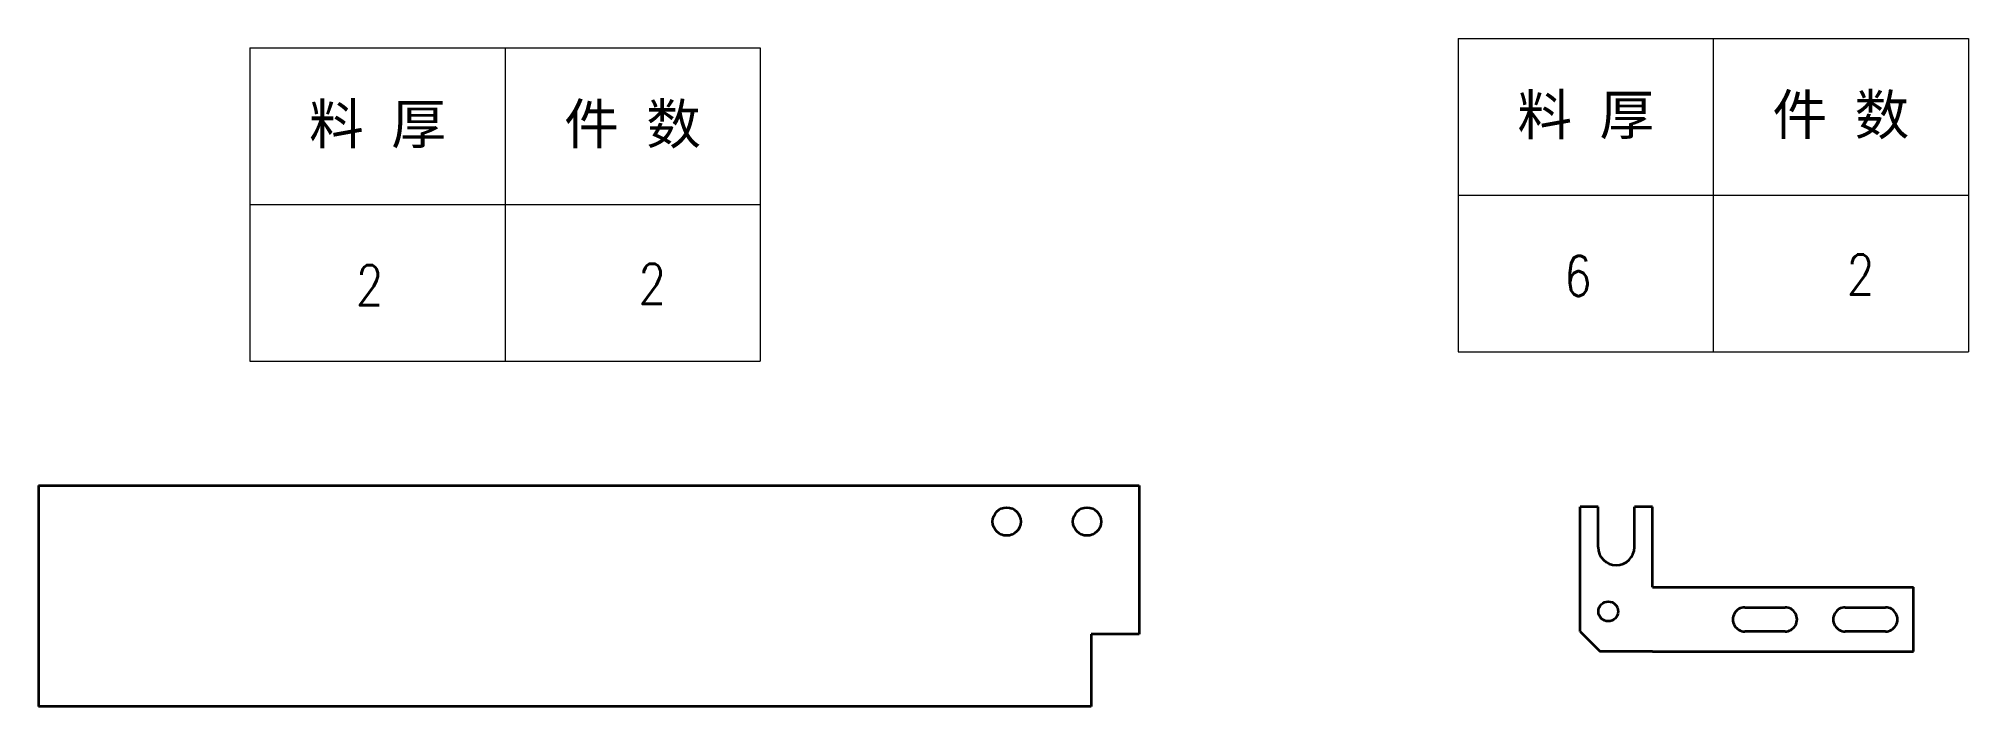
# Model space of a CAD drawing. Header units: millimetres. Extents: x -50043 to 104182, y -50696 to 36662.
# Drawn here: x -46043.1 to -45562.7, y 36118.1 to 36284.3 of the extents above; entities that cross this region are included whole.
import ezdxf
from ezdxf.enums import TextEntityAlignment as Align

# ---------------------------------------------------------------- set-up
doc = ezdxf.new("R2010")
doc.units = ezdxf.units.MM
doc.header["$LTSCALE"] = 0.5
doc.layers.add('标注线', color=3, linetype='Continuous', lineweight=18)
doc.styles.add('DIM', font='romans.shx', dxfattribs={"width": 0.8, "bigfont": 'bigfont.shx'})
doc.styles.get("Standard").update_dxf_attribs({"font": 'simplex.shx'})

# ---------------------------------------------------------------- blocks, each defined once
blk = doc.blocks.new('*T302')
at = {"color": 0, "linetype": 'ByBlock', "lineweight": -2, "transparency": 16777216}
for p, q in [((0, 0), (127, 0)), ((0, 0), (0, -78)), ((63.5, 0), (63.5, -78)), ((127, 0), (127, -78)), ((0, -39), (127, -39)), ((0, -78), (127, -78))]:
    blk.add_line(p, q, dxfattribs=at)
at = {"color": 0, "transparency": 16777216, "char_height": 10, "width": 60.5, "attachment_point": 5}
for s, insert in [('{\\fSimSun|b0|i0|c134|p2;料 厚}', (31.75, -19.5)), ('{\\fSimSun|b0|i0|c134|p2;件 数}', (95.25, -19.5))]:
    blk.add_mtext(s, dxfattribs=dict(at, insert=insert))
blk = doc.blocks.new('拆图参数')
blk.add_blockref('*T302', (-63.5, 78))
at = {"style": 'DIM', "width": 0.8}
blk.add_attdef('1', text='', height=10, dxfattribs=at).set_placement((36.65, 19.27), align=Align.MIDDLE_CENTER)
blk.add_attdef('6', text='', height=10, dxfattribs=at).set_placement((-37.13, 18.91), align=Align.MIDDLE_LEFT)

msp = doc.modelspace()

# ---------------------------------------------------------------- linework, layer by layer
at = {"color": 7, "lineweight": 35}
for p, q in [((-46043.061, 36173.121), (-45769.061, 36173.121)), ((-46043.061, 36173.121), (-46043.061, 36118.121)), ((-45769.061, 36173.121), (-45769.061, 36136.121)), ((-45659.313, 36136.77), (-45659.313, 36167.77)), ((-45641.313, 36147.77), (-45641.313, 36167.77)), ((-45576.313, 36131.77), (-45576.313, 36147.77)), ((-45781.061, 36118.121), (-46043.061, 36118.121))]:
    msp.add_line(p, q, dxfattribs=at)
at = {"color": 7, "lineweight": 35, "ltscale": 0.1125}
for p, q in [((-45654.813, 36167.77), (-45659.313, 36167.77)), ((-45641.313, 36167.77), (-45645.813, 36167.77))]:
    msp.add_line(p, q, dxfattribs=at)
at = {"color": 7, "lineweight": 35, "ltscale": 0.25}
for p, q in [((-45654.813, 36157.77), (-45654.813, 36167.77)), ((-45645.813, 36157.77), (-45645.813, 36167.77)), ((-45618.313, 36142.77), (-45608.313, 36142.77)), ((-45593.313, 36142.77), (-45583.313, 36142.77)), ((-45608.313, 36136.77), (-45618.313, 36136.77)), ((-45583.313, 36136.77), (-45593.313, 36136.77))]:
    msp.add_line(p, q, dxfattribs=at)
at = {"color": 7, "lineweight": 35, "ltscale": 0.3}
for p, q in [((-45641.313, 36147.77), (-45576.313, 36147.77)), ((-45641.313, 36131.77), (-45576.313, 36131.77))]:
    msp.add_line(p, q, dxfattribs=at)
at = {"color": 7, "lineweight": 35, "ltscale": 0.299998}
msp.add_line((-45769.061, 36136.121), (-45781.061, 36136.121), dxfattribs=at)
at = {"color": 7, "lineweight": 35, "ltscale": 0.45}
msp.add_line((-45781.061, 36136.121), (-45781.061, 36118.121), dxfattribs=at)
at = {"color": 7, "lineweight": 35, "ltscale": 0.176777}
msp.add_line((-45659.313, 36136.77), (-45654.313, 36131.77), dxfattribs=at)
at = {"color": 7, "lineweight": 35, "ltscale": 0.325}
msp.add_line((-45641.313, 36131.77), (-45654.313, 36131.77), dxfattribs=at)
at = {"color": 7, "lineweight": 35}
for centre, radius in [((-45802.061, 36164.121), 3.5), ((-45782.061, 36164.121), 3.5), ((-45652.313, 36141.77), 2.459)]:
    msp.add_circle(centre, radius, dxfattribs=at)
for centre, radius, start, end in [((-45650.313, 36157.77), 4.5, 180, 360), ((-45618.313, 36139.77), 3, 89.99999, 270), ((-45608.313, 36139.77), 3, 270, 90.00001), ((-45593.313, 36139.77), 3, 89.99999, 270), ((-45583.313, 36139.77), 3, 270, 90.00001)]:
    msp.add_arc(centre, radius, start, end, dxfattribs=at)

# ---------------------------------------------------------------- block references
at = {"layer": '标注线'}
for p, values in [((-45926.953, 36204.054), {'1': '2', '6': '2'}), ((-45626.159, 36206.348), {'1': '2', '6': '6'})]:
    msp.add_blockref('拆图参数', p, dxfattribs=at).add_auto_attribs(values)

doc.saveas('drawing.dxf')
